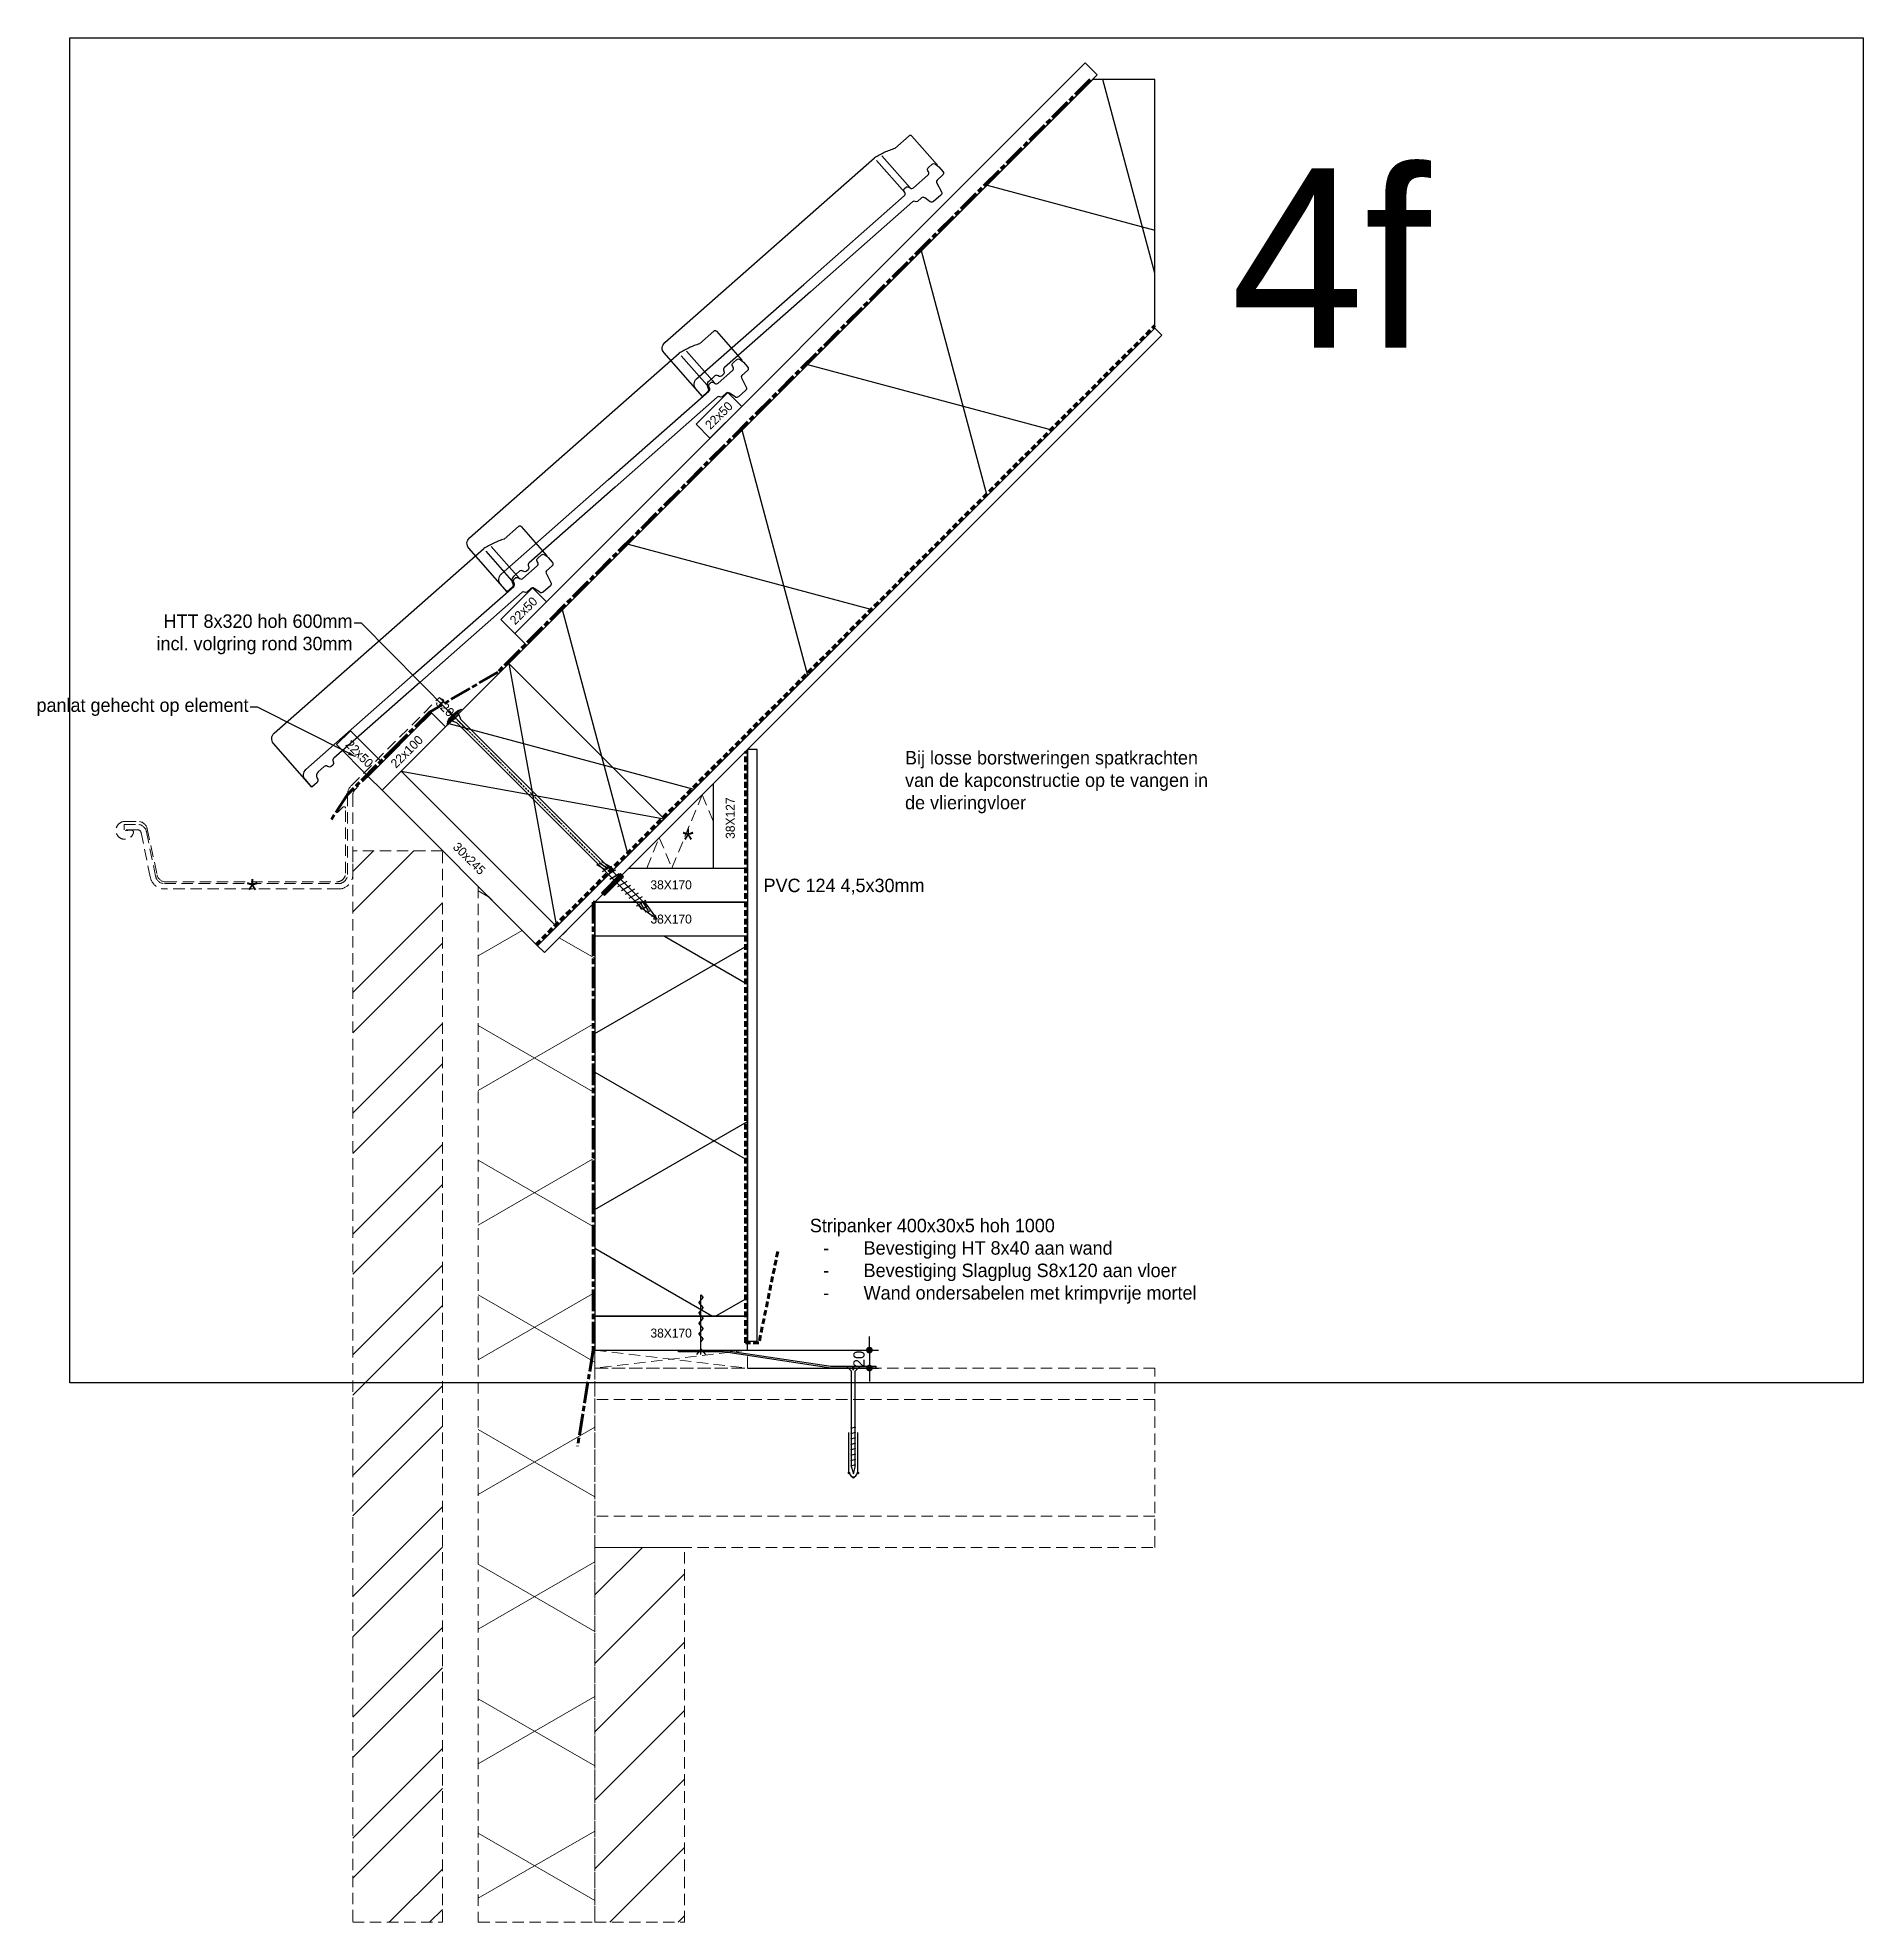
# Model space of a CAD drawing. Header units: millimetres. Extents: x -109306 to 269542, y -22401 to 197206.
# Drawn here: x 267506 to 269542, y -16575 to -14474 of the extents above; entities that cross this region are included whole.
import ezdxf
from ezdxf import colors
from ezdxf.entities.mleader import LeaderData, LeaderLine
from ezdxf.enums import TextEntityAlignment as Align
from ezdxf.math import Vec2, Vec3

# ---------------------------------------------------------------- set-up
doc = ezdxf.new("R2010")
doc.units = ezdxf.units.MM
for name, pattern in [('ACAD_ISO08W100', [36, 24, -3, 6, -3]), ('DASHDOT', [18.5, 12, -3, 0.5, -3]), ('DASHED', [19.049999999999997, 12.7, -6.35]), ('DASHED2', [9.524999999999999, 6.349999999999999, -3.174999999999999])]:
    doc.linetypes.add(name, pattern=pattern)
for name, color, linetype in [('EHP Bevestigingsmiddelen', 1, 'Continuous'), ('EHP Luchtdichting', 6, 'Continuous'), ('EHP Maatvoering', 1, 'Continuous'), ('EHP Tekst', 1, 'Continuous')]:
    doc.layers.add(name, color=color, linetype=linetype)
for name, color, linetype, lineweight in [('EHP Dampdichte folie', 3, 'DASHED2', 60), ('EHP Dampopen folie', 5, 'ACAD_ISO08W100', 60), ('EHP Derden', 8, 'DASHED', 13)]:
    doc.layers.add(name, color=color, linetype=linetype, lineweight=lineweight)
doc.layers.add('EHP Hulplijnen tekst niet printen', color=4, linetype='Continuous', plot=False)
doc.styles.get("Standard").update_dxf_attribs({"font": ''})
doc.styles.get('Standard').set_extended_font_data('Century Gothic')
doc.dimstyles.new('RFWOOD_FULL_DETAIL', dxfattribs={"dimscale": 5, "dimtxt": 2.5, "dimasz": 1.5, "dimexe": 2, "dimexo": 0, "dimgap": 1, "dimtad": 1, "dimdec": 0, "dimrnd": 0.001, "dimzin": 0, "dimdsep": 46, "dimtxsty": 'Standard', "dimblk1": 'DOT', "dimblk2": 'DOT', "dimsah": 1, "dimcen": 0.09, "dimdle": 2, "dimclrd": 6, "dimclre": 8, "dimclrt": 7, "dimazin": 0, "dimtfac": 1, "dimtdec": 0, "dimtix": 1, "dimtmove": 2, "dimatfit": 3, "dimfxl": 1, "dimtolj": 1, "dimtzin": 0, "dimarcsym": 0})

msp = doc.modelspace()

# ---------------------------------------------------------------- texts
for p in [(268224.7475784333, -15380.51578533351, 688), (267738.7077799398, -15436.73572366188, 688)]:
    msp.add_text('*', height=25).set_placement(p)
at = {"color": 1, "flags": 8}
msp.add_attdef('38X127', text='38x127', height=10, rotation=90.0000000000011, dxfattribs=at).set_placement((268278.3006652253, -15343.95913869608), align=Align.MIDDLE_CENTER)
msp.add_attdef('38X170', text='38x170', height=10, dxfattribs=at).set_placement((268212.3006674662, -15418.26111715584), align=Align.MIDDLE_CENTER)
at = {"layer": 'EHP Hulplijnen tekst niet printen'}
msp.add_text('4f', height=200, dxfattribs=at).set_placement((268836.3949682291, -14819.44437910845))
at = {"layer": 'EHP Tekst', "char_height": 15, "attachment_point": 1}
for s, width, gutter_width, heights, insert in [('Bij losse borstweringen spatkrachten van de kapconstructie op te vangen in de vlieringvloer', 350.6097296024673, 353.8253210827825, [225.9630127812773], (268473.1837568278, -15269.04556718598)), ('Stripanker 400x30x5 hoh 1000\\P\\pi-45,l60,t60;-^IBevestiging HT 8x40 aan wand\\P-^IBevestiging Slagplug S8x120 aan vloer\\P-^IWand ondersabelen met krimpvrije mortel', 493.7143316674046, 50, [0], (268366.9909129463, -15790.68572610809))]:
    msp.add_mtext_dynamic_manual_height_columns(s, width=width, gutter_width=gutter_width, heights=heights, dxfattribs=dict(at, insert=insert))

# ---------------------------------------------------------------- blocks, each defined once
blk = doc.blocks.new('*U819')
h = blk.add_hatch()
h.set_pattern_fill('ISOLATIE', color=256, scale=129.9999999999988, angle=90.00000000000001, style=0, pattern_type=2)
h.set_pattern_definition([(150, (2.364686224609592e-12, 8.751096975251757e-28), (-64.99999999999937, -112.583302491976), []), (210, (2.364686224609592e-12, 8.751096975251757e-28), (64.9999999999994, -112.583302491976), [])])
h.paths.add_polyline_path([(-129.9999999999978, 1154.85116351579), (-129.9999999999988, -5.388282412847426e-14), (0, 0), (3.369421282723742e-12, 1137.55768353711), (-56.35325240584186, 1081.204415921626)])
blk.add_lwpolyline([(-129.9999999999978, 1154.85116351579), (-129.9999999999988, -5.388282412847426e-14), (0, 0), (0, 0), (3.369421282723742e-12, 1137.55768353711), (-56.35325240584186, 1081.204415921626)], close=True)
blk = doc.blocks.new('*U721')
h = blk.add_hatch()
h.set_pattern_fill('ISOLATIE', color=256, scale=244.9999999999982, angle=45.00000008545901, style=0, pattern_type=2)
h.set_pattern_definition([(105.000000085459, (3.151238372976862e-12, -3.151238363576458e-12), (-236.6518273462404, -63.41066640309303), []), (165.000000085459, (3.151238372976862e-12, -3.151238363576458e-12), (-63.41066569714122, -236.6518275353995), [])])
h.paths.add_polyline_path([(598.240368739833, 944.7226938226337), (-173.2411616490992, 173.2411611323065), (0, 0), (667.3347542158083, 667.3347562065185), (667.3347554823106, 944.7257546737518)])
blk.add_lwpolyline([(598.240368739833, 944.7226938226337), (-173.2411616490992, 173.2411611323065), (0, 0), (0, 0), (667.3347542158083, 667.3347562065185), (667.3347554823106, 944.7257546737518)], close=True)
blk = doc.blocks.new('*U675')
at = {"layer": 'EHP Bevestigingsmiddelen', "color": 1, "linetype": 'DASHDOT', "ltscale": 0.2}
blk.add_line((239.385843, -3.636214033244908e-15), (-9.120789999999943, 5.584688692939765e-16), dxfattribs=at)
at = {"layer": 'EHP Bevestigingsmiddelen'}
for p, q in [((-1.499999999999999, 9.5), (-2.5, 9.5)), ((-2.5, -9.5), (-2.5, 9.5)), ((7.041486534478669e-16, 11.5), (-1.499999999999999, 11.5)), ((-1.500000000000001, -11.5), (-1.499999999999999, 11.5)), ((-1.500000000000001, -11.5), (-1.499999999999999, 11.5)), ((0.7862359999999174, 5.334553000000597), (-1.5, 5.334553000000597)), ((-7.041486534478669e-16, -11.5), (7.041486534478669e-16, 11.5)), ((5.766851000000315, 3.000001000000338), (0.7862359999999174, 5.334553000000597)), ((0.7862359999999168, -5.334553000000597), (0.7862359999999174, 5.334553000000597)), ((293.8792100000001, 3.000001000000331), (5.766851000000315, 3.000001000000338)), ((238.8152770000006, 1.471101000002815), (227.9880080000003, 4.376712999997832)), ((239.6985880000002, -1.663065000000646), (228.8713180000004, 1.242548000001986)), ((240.9935390000001, -6.000001000000342), (237.8877090000005, 5.591109000000866)), ((240.9935370000003, -5.999998999999665), (237.8877090000005, 5.591109000000866)), ((246.9935370000003, -5.999998999999666), (243.8877090000005, 5.591111000001543)), ((252.9935370000003, -5.999998999999666), (249.8877069999999, 5.591111000001542)), ((253.0150560000002, -6.08030799999688), (249.9092259999998, 5.510801999997052)), ((259.0150560000002, -6.08030799999688), (255.9092280000004, 5.510801999997052)), ((265.0150560000002, -6.080307999996881), (261.9092280000004, 5.510801999997051)), ((271.0150540000004, -6.080307999996881), (267.9092259999998, 5.510801999997051)), ((277.0150560000002, -6.080307999996882), (273.9092259999998, 5.51080000000365)), ((283.0150560000002, -6.080307999996882), (279.9092280000004, 5.51080199999705)), ((289.0150560000002, -6.080307999996883), (285.9092280000004, 5.51080199999705)), ((295.0150540000004, -6.080307999996883), (291.9092259999998, 5.510801999997049)), ((292.6035300000003, 2.919622000001247), (298.528182, 4.509565000000286)), ((293.3277360000002, 0.2168509999973979), (304.1550050000005, 3.12246299999969)), ((318.8792100000001, -0.08030799999688439), (293.8792100000001, 4.000001000000331)), ((293.8792100000001, 3.000001000000331), (298.8835730000001, 3.183227000001345)), ((294.0519410000006, -2.485919999999176), (304.8792100000001, 0.4196920000031165)), ((300.5626090000005, -3.083022999999237), (298.7890700000007, 3.535917000001056)), ((306.6791830000002, -2.080307999996883), (305.4978920000003, 2.32832900000357)), ((-1.500000000000001, -9.5), (-2.5, -9.5)), ((0.7862359999999168, -5.334553000000597), (-1.5, -5.334553000000597)), ((-7.041486534478669e-16, -11.5), (-1.500000000000001, -11.5)), ((0.7862359999999168, -5.334553000000597), (5.766859000000295, -2.999998999999662)), ((294.4791560000003, -2.999998999999669), (5.766859000000295, -2.999998999999662)), ((240.5818980000004, -4.797229999996492), (229.754629, -1.891618000001475)), ((300.5471219999999, -3.025223999997259), (294.1896880000004, -2.999998999999669)), ((294.4791560000003, -3.999998999999669), (318.8792100000001, -0.08030799999688439))]:
    blk.add_line(p, q, dxfattribs=at)
blk.add_arc((28.29265649457668, -1.596603505066713e-14), 32.22479936311466, 162.8542148079576, 197.1457851920423, dxfattribs=at)
blk = doc.blocks.new('*U744')
at = {"layer": 'EHP Bevestigingsmiddelen', "color": 1, "linetype": 'DASHDOT', "ltscale": 0.2}
blk.add_line((13.70786104431774, -13.70786104431782), (-6.449372458778408, 6.449372458778413), dxfattribs=at)
at = {"layer": 'EHP Bevestigingsmiddelen', "xscale": -1, "rotation": 134.9999999999999}
blk.add_blockref('*U675', (0, 0), dxfattribs=at)
at = {"layer": 'EHP Hulplijnen tekst niet printen', "insert": (-11.13097796459043, 11.13097796459047), "char_height": 10, "attachment_point": 5, "rotation": 314.9999999999999}
blk.add_mtext_dynamic_manual_height_columns('320', width=10.98533508774472, gutter_width=17.5, heights=[0], dxfattribs=at)
blk = doc.blocks.new('*U695')
at = {"linetype": 'DASHED'}
for p, q in [((624.4165200935822, 164.9999999999995), (0, 164.9999999999995)), ((624.4165200935822, 35), (0, 35))]:
    blk.add_line(p, q, dxfattribs=at)
blk.add_lwpolyline([(0, 0), (624.4165200935822, 0), (624.4165200935822, 199.9999999999995), (0, 199.9999999999995)], close=True)
blk = doc.blocks.new('*U826')
blk.add_lwpolyline([(0, 0), (973.7538614625615, 0), (973.7538614625597, 11.00000000000045), (-1.818989403545856e-12, 11.00000000000045)], close=True)
blk = doc.blocks.new('*U821')
h = blk.add_hatch()
h.set_pattern_fill('ANSI32', color=0, scale=10)
h.set_pattern_definition([(45, (1.27897692436818e-13, 694.8511677234926), (-67.35192090801866, 67.35192090801866), []), (45, (44.90130000000013, 694.8511677234926), (-67.35192090801866, 67.35192090801866), [])])
h.paths.add_polyline_path([(0, 1.13686837721616e-13), (100, 0), (100.0000000000001, 1194.851167723493), (1.27897692436818e-13, 1194.851167723493)])
at = {"color": 0}
blk.add_lwpolyline([(0, 0), (100, 0), (100.0000000000001, 1194.851167723493), (1.27897692436818e-13, 1194.851167723493)], close=True, dxfattribs=at)
blk = doc.blocks.new('*U825')
h = blk.add_hatch()
h.set_pattern_fill('ANSI31', color=0, scale=17)
h.set_pattern_definition([(45, (0, 0), (-38.1660885145439, 38.1660885145439), [])])
h.paths.add_polyline_path([(-3.552713678800501e-15, 0), (100, 0), (99.99999999999999, 418.0312633993107), (-1.4210854715202e-14, 418.0312633993107)])
at = {"color": 0}
blk.add_lwpolyline([(0, 0), (100, 0), (99.99999999999999, 418.0312633993107), (-1.4210854715202e-14, 418.0312633993107)], close=True, dxfattribs=at)
blk = doc.blocks.new('*U824')
at = {"layer": 'EHP Luchtdichting'}
h = blk.add_hatch(color=256, dxfattribs=at)
h.dxf.hatch_style = 1
h.paths.add_polyline_path([(-1.5909895643599, 1.590990950979564), (1.590990950979382, -1.590989564360082), (22.80419438657702, 19.62221387123513), (19.62221387123773, 22.80419438657478)])
blk.add_lwpolyline([(-1.5909895643599, 1.590990950979564), (1.590990950979382, -1.590989564360082), (22.80419438657702, 19.62221387123513), (19.62221387123773, 22.80419438657478)], close=True, dxfattribs=at)
at = {"layer": 'EHP Tekst', "insert": (179.1506886817061, 17.20249006513686), "char_height": 15, "attachment_point": 1}
blk.add_mtext('PVC 124 4,5x30mm', dxfattribs=at)
blk = doc.blocks.new('*U770')
blk.add_lwpolyline([(0, 0), (899.8326952505261, 0), (899.8326952505229, 18.99223870244015), (-3.140607359031883e-12, 18.99223870244015)], close=True)
blk = doc.blocks.new('_DOT')
at = {"color": 0, "linetype": 'ByBlock'}
blk.add_line((-0.5, 0), (-1, 0), dxfattribs=at)
at = {"color": 0, "linetype": 'ByBlock', "const_width": 0.5}
blk.add_lwpolyline([(-0.25, 0, 1), (0.25, 0, 1)], format="xyb", close=True, dxfattribs=at)
blk = doc.blocks.new('*D860')
at = {"layer": 'Defpoints', "color": 0, "transparency": 16777216}
for p in [(268297.300661796, -15937.10000423025), (268297.3006617916, -15957.10000423024), (268433.4411775216, -15957.10000423024)]:
    blk.add_point(p, dxfattribs=at)
at = {"layer": 'EHP Maatvoering', "color": 6, "lineweight": -2, "transparency": 16777216}
for p, q in [((268433.4411775216, -15929.60000423025), (268433.4411775216, -15922.10000423025)), ((268433.4411775216, -15937.10000423025), (268433.4411775216, -15957.10000423024)), ((268433.4411775216, -15964.60000423024), (268433.4411775216, -15972.10000423024))]:
    blk.add_line(p, q, dxfattribs=at)
at = {"layer": 'EHP Maatvoering', "color": 8, "lineweight": -2, "transparency": 16777216}
for p, q in [((268297.300661796, -15937.10000423025), (268443.4411775216, -15937.10000423025)), ((268297.3006617916, -15957.10000423024), (268443.4411775216, -15957.10000423024))]:
    blk.add_line(p, q, dxfattribs=at)
at = {"layer": 'EHP Maatvoering', "color": 6, "lineweight": -2, "transparency": 16777216, "xscale": 7.5, "yscale": 7.5, "zscale": 7.5}
for p, rotation in [((268433.4411775216, -15937.10000423025), 270), ((268433.4411775216, -15957.10000423024), 90)]:
    blk.add_blockref('_DOT', p, dxfattribs=dict(at, rotation=rotation))
at = {"layer": 'EHP Maatvoering', "color": 7, "transparency": 16777216, "insert": (268421.8767655569, -15947.1000042302), "char_height": 12.5, "attachment_point": 5, "rotation": 90}
blk.add_mtext('\\A1;20', dxfattribs=at)
blk = doc.blocks.new('BNOVH000B$2')
at = {"color": 1, "linetype": 'Continuous', "ltscale": 400}
blk.add_lwpolyline([(-4.607633, -72.63407099999999), (-0.507161, -7.984014999999999, -0.414214), (7.983656, -0.505826), (306.765381, -19.461395)], format="xyb", dxfattribs=at)
at = {"color": 1, "linetype": 'DASHED2', "ltscale": 400}
blk.add_lwpolyline([(306.765381, -19.461395), (318.913177, -20.232227, -0.063748), (342.582732, -28.872767), (363.816071, -30.219614, -0.414214), (365.685305, -32.342388), (362.930328, -75.772003)], format="xyb", dxfattribs=at)
for points in [[(315.653687, -71.612961), (318.674286, -24.001543)], [(323.528778, -72.112488), (326.549377, -24.501074)]]:
    blk.add_lwpolyline(points, dxfattribs=at)
at = {"color": 7, "linetype": 'Continuous', "ltscale": 400}
for points in [[(162.939163, -75.24762), (35.388271, -67.155594, 0.346419), (32.332868, -69.26175699999999), (32.208397, -69.663368, -0.34642), (29.152066, -71.76974), (26.880663, -71.62571700000001, -0.346418), (24.116321, -69.149877), (24.043949, -68.736298, 0.346419), (21.27807, -66.260763), (12.150923, -65.681381, 0.339449), (6.694334, -69.342673), (6.107766000000001, -71.08606, -0.339452), (3.074921, -73.12224300000001), (-4.607633, -72.63407099999999), (-3.911165, -61.656105, -0.414214), (4.57868, -54.17960799999999), (163.721054, -64.275009)], [(163.721054, -64.275009), (312.597626, -73.719734, 0.34642), (315.65294, -71.612962), (316.081909, -70.22963, -0.346418), (319.137209, -68.122364), (320.513977, -68.210251, -0.346419), (323.278875, -70.685866), (323.528778, -72.112488, 0.34642), (326.293636, -74.589384), (347.527344, -75.935265, 0.34642), (350.582755, -73.829089), (351.011627, -72.44516, -0.346409), (354.067276, -70.339005), (359.435699, -70.67935200000001, -0.346429), (362.200625, -73.155084), (362.653351, -75.73613), (362.783844, -78.09605400000001), (362.351929, -84.892128, -0.414214), (359.167991, -87.69696), (350.891724, -87.171593, 0.346418), (348.683398, -88.693428), (345.226959, -99.860466, -0.34642), (342.170061, -101.96707), (331.379486, -101.282631, -0.345772), (328.614772, -98.812945), (327.279694, -91.291748, 0.345782), (324.515422, -88.822875), (318.587646, -88.446442, -0.348737), (316.607744, -86.658449, 0.348633), (314.626961, -84.870368), (162.939163, -75.24762)]]:
    blk.add_lwpolyline(points, format="xyb", dxfattribs=at)
blk = doc.blocks.new('*U790')
blk.add_lwpolyline([(0, 0), (173.2411613907008, -173.2411613907077), (194.4543648262977, -152.0279579551117), (21.21320343559685, 21.21320343559601)], close=True)
at = {"color": 1, "flags": 8}
blk.add_attdef('30X245', text='', height=10, rotation=314.9999999999989, dxfattribs=at).set_placement((97.22718243585554, -76.01397895484914), align=Align.MIDDLE_CENTER)
blk = doc.blocks.new('*U796')
blk.add_lwpolyline([(-8.881784243793651e-16, 1.77635683472101e-15), (-35.35534138378367, 35.35533673487093), (-19.79899322044047, 50.91168694373575), (15.55634816334321, 15.55635020886482)], close=True)
at = {"color": 1, "flags": 8}
blk.add_attdef('22X50', text='', height=10, rotation=315.0000037669428, dxfattribs=at).set_placement((-9.716208758147026, 25.27255568930872), align=Align.MIDDLE_CENTER)
blk = doc.blocks.new('*U795')
blk.add_lwpolyline([(4.679240163218177e-24, -4.679240163218432e-24), (35.35533905932834, 35.35533905932641), (19.79898987322471, 50.91168824543088), (-15.55634918610362, 15.55634918610447)], close=True)
at = {"color": 1, "flags": 8}
blk.add_attdef('22X50', text='', height=10, rotation=44.99999999999844, dxfattribs=at).set_placement((9.89949534819311, 25.45584457970956), align=Align.MIDDLE_CENTER)
blk = doc.blocks.new('*U797')
blk.add_lwpolyline([(4.679240163218177e-24, -4.679240163218432e-24), (70.71067811865667, 70.71067811865282), (55.15432893255305, 86.26702730475729), (-15.55634918610362, 15.55634918610447)], close=True)
at = {"color": 1, "flags": 8}
blk.add_attdef('22X100', text='', height=10, rotation=44.99999999999844, dxfattribs=at).set_placement((27.57716487785727, 43.13351410937277), align=Align.MIDDLE_CENTER)
blk = doc.blocks.new('*U818')
blk.add_lwpolyline([(0, -6.182093624589147e-30), (170.0000000000001, -1.4210854715202e-14), (170.0000000000001, 38), (7.105427357601002e-15, 38.00000000000001)], close=True)
at = {"color": 1, "flags": 8}
blk.add_attdef('38X170', text='', height=10, dxfattribs=at).set_placement((85.0000056701973, 18.99999657066431), align=Align.MIDDLE_CENTER)
blk = doc.blocks.new('*U820')
blk.add_lwpolyline([(0, 6.182093624589147e-30), (170.0000000000001, 1.4210854715202e-14), (170.0000000000001, -38), (7.105427357601002e-15, -38.00000000000001)], close=True)
at = {"color": 1, "flags": 8}
blk.add_attdef('38X170', text='', height=10, dxfattribs=at).set_placement((85.0000056701973, -18.86357092264248), align=Align.MIDDLE_CENTER)
blk = doc.blocks.new('*U822')
h = blk.add_hatch()
h.set_pattern_fill('ISOLATIE', color=256, scale=169.9999999999983, angle=89.99999999999993, style=0, pattern_type=2)
h.set_pattern_definition([(149.9999999999999, (3.092281986027924e-12, -4.203823664720613e-27), (-84.99999999999936, -147.224318643353), []), (209.9999999999999, (3.092281986027924e-12, -4.203823664720613e-27), (84.99999999999889, -147.2243186433532), [])])
h.paths.add_polyline_path([(-169.9999999999991, 423.5264256777079), (-169.9999999999982, 2.267936405568967e-13), (0, 0), (1.964231572160601e-12, 423.5264256777048), (-85.09493824857512, 423.5264256777048)])
blk.add_lwpolyline([(-169.9999999999991, 423.5264256777079), (-169.9999999999982, 2.267936405568967e-13), (0, 0), (0, 0), (1.964231572160601e-12, 423.5264256777048), (-85.09493824857512, 423.5264256777048)], close=True)
blk = doc.blocks.new('*U823')
blk.add_lwpolyline([(0, 0), (466.3556079684217, 466.3556079684319), (458.577433375368, 474.1337825614828), (-7.778174593053715, 7.778174593050974)], close=True)
blk = doc.blocks.new('S8 met slagplug')
at = {"color": 1}
for p, q in [((-7.5, 0), (-0.5, 0)), ((-7.5, 0), (-2, -5.5)), ((-0.5, -3.481021999999939), (-0.5, 0)), ((0.5, 0), (7.499998999992386, 0)), ((0.5, -3.481021999999939), (0.5, 0)), ((2, -5.5), (7.499998999992386, 0)), ((-2, -112.5358990000022), (-2, -5.5)), ((-0.5, -3.481021999999939), (0.5, -3.481021999999939)), ((2, -112.5358990000022), (2, -5.5)), ((-5, -119), (-5, -73.74051100000361)), ((-3, -69.06792300000234), (2.795555000018794, -67.51500800000213)), ((-3, -75.06792300000234), (2.795555000018794, -73.51500800000213)), ((-3, -75.06792300000234), (2.795555000018794, -73.51500800000213)), ((-3, -81.06792300000234), (2.795555000018794, -79.51500900000246)), ((-3, -81.06792300000234), (2.795555000018794, -79.51500900000246)), ((5, -119), (5, -73.74051100000361)), ((-3, -87.06792300000234), (2.795555000018794, -85.51500800000213)), ((-3, -87.06792300000234), (2.795555000018794, -85.51500800000213)), ((-3, -93.06792300000234), (2.795555000018794, -91.51500900000246)), ((-3, -93.06792300000234), (2.795555000018794, -91.51500900000246)), ((-3, -99.06792300000234), (2.79555400001118, -97.51500800000213)), ((-3, -99.06792300000234), (2.79555400001118, -97.51500800000213)), ((-3, -105.0679230000023), (2.795555000018794, -103.5150090000025)), ((-3, -105.0679230000023), (2.795555000018794, -103.5150090000025)), ((-5, -119), (-2.898582550231367, -122.1894003952475)), ((-3, -111.0679230000023), (2.795555000018794, -109.5150080000021)), ((-3, -111.0679230000023), (2.795555000018794, -109.5150080000021)), ((-2.898582550231367, -122.1894003952475), (0, -124)), ((-2, -112.5358990000022), (0, -120)), ((-2, -112.5358990000022), (0, -120)), ((0, -120), (2, -112.5358990000022)), ((0, -120), (2, -112.5358990000022)), ((0, -124), (2.898582550289575, -122.1894003952475)), ((2.898582550289575, -122.1894003952475), (5, -119))]:
    blk.add_line(p, q, dxfattribs=at)
for centre, radius in [((-5, -119), 0.8), ((-5, -119), 0.7100000000000001), ((-5, -119), 0.6200000000000001), ((-5, -119), 0.5300000000000001), ((-5, -119), 0.4400000000000002), ((-5, -119), 0.3500000000000002), ((-5, -119), 0.2600000000000002), ((-5, -119), 0.1700000000000002), ((0, -124), 0.8), ((0, -124), 0.7100000000000001), ((0, -124), 0.6200000000000001), ((0, -124), 0.5300000000000001), ((0, -124), 0.4400000000000002), ((0, -124), 0.3500000000000002), ((0, -124), 0.2600000000000002), ((0, -124), 0.1700000000000002), ((5, -119), 0.8), ((5, -119), 0.7100000000000001), ((5, -119), 0.6200000000000001), ((5, -119), 0.5300000000000001), ((5, -119), 0.4400000000000002), ((5, -119), 0.3500000000000002), ((5, -119), 0.2600000000000002), ((5, -119), 0.1700000000000002)]:
    blk.add_circle(centre, radius, dxfattribs=at)
blk = doc.blocks.new('A$C751B6E3E')
at = {"layer": 'EHP Bevestigingsmiddelen', "color": 1}
blk.add_blockref('S8 met slagplug', (-0.002515841857984924, 1.70530256582424e-13), dxfattribs=at)
blk = doc.blocks.new('*U761')
for p, q in [((0, -3.006056495016537), (-4.982855976176549, 2.810733797318337)), ((0, 3), (-1.209565901764929e-15, -63.50225879396771)), ((0, -3.006056495016537), (4.982855976176552, 2.810733797318335)), ((-2.491427988088275, -19.87633160145616), (2.491427988088276, -14.0595413091213)), ((-2.491427988088275, -19.87633160145616), (2.491427988088274, -25.69312189379104)), ((4.436653332984367e-16, -11.15114616295386), (2.491427988088276, -14.0595413091213)), ((-2.49142798808826, -31.50991218612592), (2.491427988088274, -25.69312189379104)), ((-2.49142798808826, -31.50991218612592), (2.491427988088274, -37.32670247846079)), ((-2.491427988088267, -43.14349277079566), (2.491427988088274, -37.32670247846079)), ((-2.491427988088267, -43.14349277079566), (2.491427988088275, -48.96028306313053)), ((-2.491427988088275, -54.7770733554654), (2.491427988088275, -48.96028306313053)), ((-2.491427988088275, -54.7770733554654), (2.491427988088275, -60.59386364780028)), ((-1.209565901764929e-15, -63.50225879396771), (2.491427988088275, -60.59386364780028))]:
    blk.add_line(p, q)
blk = doc.blocks.new('*U856')
blk.add_lwpolyline([(-9.094947017729282e-13, 19.99999999999818), (49.99999999999909, 19.99999999999818), (169.9999999999991, 1.999999999998181), (219.9999999999991, 1.999999999998181), (219.9999999999991, -1.818989403545856e-12), (169.9999999999991, -1.818989403545856e-12), (49.99999999999909, 17.99999999999818), (-9.094947017729282e-13, 17.99999999999818), (-9.094947017729282e-13, 19.99999999999818)])
blk.add_blockref('A$C751B6E3E', (194.9999999999991, 1.999999999998181))
at = {"layer": 'EHP Bevestigingsmiddelen', "xscale": -1, "rotation": 180}
blk.add_blockref('*U761', (24.99999999999909, 17.99999999999818), dxfattribs=at)

# ---------------------------------------------------------------- dimensions: what is measured, and where the dimension line sits
at = {"layer": 'EHP Maatvoering'}
dim = msp.add_linear_dim(base=(268433.4411775216, -15957.10000423024), p1=(268297.300661796, -15937.10000423025), p2=(268297.3006617916, -15957.10000423024), angle=90, dimstyle='RFWOOD_FULL_DETAIL', dxfattribs=at)
dim.commit()
dim.dimension.update_dxf_attribs({"geometry": '*D860', "text_midpoint": (268421.8767655569, -15947.1000042302)})

# ---------------------------------------------------------------- linework, layer by layer
for p, q in [((268078.2244512496, -15471.09344106789), (268751.7141136142, -14797.59764830813)), ((267889.9249945721, -15312.90444655954), (267904.0640714744, -15298.75925287583))]:
    msp.add_line(p, q)
msp.add_lwpolyline([(267911.1412620331, -15291.69430634795), (268084.3824234238, -15464.93546773865), (268204.5905762255, -15344.72731493694), (268031.3494148348, -15171.48615354623), (267911.1412620331, -15291.69430634795), (268204.5905762255, -15344.72731493694), (268031.3494148348, -15171.48615354623), (268084.3824234238, -15464.93546773865)])
for points in [[(268297.300661796, -15399.57357855254), (268297.300661796, -15267.57357855255), (268259.300661796, -15305.57357855255), (268259.300661796, -15399.57357855255)], [(268165.300661796, -15399.57357855254), (268297.300661796, -15399.57357855254), (268297.300661796, -15437.57357855254), (268127.300661796, -15437.57357855254)], [(268127.300661796, -15937.10000423024), (268297.300661796, -15937.10000423024), (268297.300661796, -15437.57357855253), (268127.300661796, -15437.57357855254)]]:
    msp.add_lwpolyline(points, close=True)
at = {"layer": 'EHP Dampdichte folie'}
for points in [[(268061.7550066026, -15484.7344585901), (268061.7550066026, -15484.7344585901), (268751.714113627, -14794.77535156567)], [(268331.2796607908, -15827.10000423025), (268331.2796607908, -15827.10000423025), (268310.3006472373, -15929.10000423025), (268295.3006472373, -15929.10000423025), (268295.3006472373, -15269.57359311116)]]:
    msp.add_lwpolyline(points, dxfattribs=at)
at = {"layer": 'EHP Dampopen folie'}
for points in [[(268679.7974433403, -14520.20971069412), (268679.7974433403, -14520.20971069412), (268018.9300414795, -15181.07711255483), (267943.6681801465, -15225.22627551566), (267909.6501619242, -15259.29150970135), (267909.3928369953, -15259.54883463027), (267851.3116136111, -15317.57670202354), (267832.0166183601, -15347.40912922742)], [(268127.3006465863, -15437.57359376219), (268125.3006465863, -15437.57359376219), (268125.3006465863, -15937.10000423024), (268107.9839414743, -16044.24393886057)]]:
    msp.add_lwpolyline(points, dxfattribs=at)
at = {"layer": 'EHP Derden'}
msp.add_lwpolyline([(267860.2295801067, -15311.49330268024, 0.1989123673796578), (267857.3006479185, -15318.56437049211), (267857.3006479185, -15406.93695349414, -0.4142135623730948), (267841.3006479185, -15422.93695349414), (267647.3006479185, -15422.93695349414, -0.3685737578091661), (267631.5006931439, -15409.45914086222), (267621.2506365338, -15360.3064061609, 0.3685737224964385), (267617.3006479185, -15356.93695349414), (267602.3006479185, -15356.93695349414), (267602.3006479185, -15350.93695349414), (267617.3006479185, -15350.93695349414, -0.368573722496438), (267627.1756194567, -15359.36058516106), (267637.4256761504, -15408.5133203858, 0.3685737639453562), (267647.3006479185, -15416.93695349414), (267841.3006479185, -15416.93695349414, 0.414213562373095), (267851.3006479185, -15406.93695349414), (267851.3006479185, -15318.15015692973, -0.198912367379658), (267855.6940462007, -15307.54355521193), (267953.8311311906, -15209.40647022209), (267958.0737718777, -15213.6491109092)], format="xyb", close=True, dxfattribs=at)
for points in [[(268185.127591023, -15399.57357855254), (268199.1473471295, -15365.72689321903), (268213.167103236, -15399.57357855254), (268247.0137885695, -15317.86045177899), (268259.300661796, -15347.52358776146)], [(268127.300661796, -15937.10000423024), (268127.3006465863, -15957.10000423024), (268297.3006617916, -15957.10000423024), (268297.3006617916, -15937.10000422929), (268127.3006465863, -15957.10000423024), (268127.300661796, -15937.10000423024), (268297.3006617916, -15957.10000423024)]]:
    msp.add_lwpolyline(points, dxfattribs=at)
msp.add_lwpolyline([(267603.4225584051, -15357.985898849), (267609.7508999141, -15357.34086636152, -0.5681999222349339), (267612.6822544971, -15360.27109842362, -1.990648435324445), (267602.9506498259, -15347.63695349413), (267617.9506447699, -15347.63695349413, -0.3570828962610899), (267627.9985367387, -15355.86150780062), (267639.0151286178, -15407.22076067897, 0.3539218223475863), (267648.5506469, -15414.93695349414), (267839.5506479185, -15414.93695349414, 0.4142135623730954), (267849.3006479185, -15405.18695349414), (267849.3006479185, -15332.88695698987, 0.6634240004104006), (267846.3294694567, -15331.63346893647), (267840.1249253879, -15337.66619457103)], format="xyb", dxfattribs=at)
at = {"layer": 'EHP Hulplijnen tekst niet printen'}
msp.add_lwpolyline([(267541.8403540815, -14473.68572610809), (269541.840052741, -14473.68572610809), (269541.840052741, -15973.68571925943), (267541.8403540815, -15973.68571925943)], close=True, dxfattribs=at)

# ---------------------------------------------------------------- block references
for name, p in [('*U721', (268084.3793593983, -15464.93240451464)), ('*U744', (267971.2453384339, -15231.59022994709)), ('*U824', (268136.2461724827, -15428.62806786585)), ('*U822', (268297.300661796, -15899.10000423024)), ('*U856', (268220.5597614654, -15957.10000423024))]:
    msp.add_blockref(name, p)
for name, p, rotation in [('*U770', (268051.2807010761, -15151.53776392318), 44.99999999999848), ('BNOVH000B$2', (268199.1400475517, -14819.02248614213), 44.99999999999994), ('BNOVH000B$2', (267981.3511589463, -15036.81137474758), 44.99999999999994), ('*U826', (268070.9473941805, -15493.92684616802), 44.99999999999848), ('BNOVH000B$2', (267763.5622703408, -15254.60026335304), 44.99999999999994), ('*U823', (268308.300661796, -15927.10000423024), 44.99999999999848)]:
    msp.add_blockref(name, p, dxfattribs=dict(rotation=rotation))
ref = msp.add_blockref('*U795', (268255.6400489052, -14920.31933454132))
ref.add_attrib('22X50', '22x50', dxfattribs={"color": 1, "height": 10, "rotation": 44.99999999999943}).set_placement((268265.5395442534, -14894.8634899616), align=Align.MIDDLE_CENTER)
ref = msp.add_blockref('*U795', (268037.8511602997, -15138.10822314677))
ref.add_attrib('22X50', '22x50', dxfattribs={"color": 1, "height": 10, "rotation": 45}).set_placement((268047.7506556479, -15112.65237856707), align=Align.MIDDLE_CENTER)
ref = msp.add_blockref('*U797', (267889.9280587743, -15312.90751076177))
ref.add_attrib('22X100', '22x100', dxfattribs={"color": 1, "height": 10, "rotation": 45}).set_placement((267917.5052236521, -15269.77399665239), align=Align.MIDDLE_CENTER)
ref = msp.add_blockref('*U796', (267874.3717156177, -15297.35116716918))
ref.add_attrib('22X50', '22x50', dxfattribs={"color": 1, "height": 10, "rotation": 315.0000037669457}).set_placement((267864.6555068596, -15272.07861147987), align=Align.MIDDLE_CENTER)
ref = msp.add_blockref('*U790', (267889.9280587743, -15312.90751076177))
ref.add_attrib('30X245', '30x245', dxfattribs={"color": 1, "height": 10, "rotation": 314.9999999999954}).set_placement((267987.1552412101, -15388.92148971662), align=Align.MIDDLE_CENTER)
ref = msp.add_blockref('*U820', (268127.300661796, -15437.57357855253))
ref.add_attrib('38X170', '38X170', dxfattribs={"color": 1, "height": 10}).set_placement((268212.3006674662, -15456.43714947518), align=Align.MIDDLE_CENTER)
ref = msp.add_blockref('*U818', (268127.300661796, -15937.10000423024))
ref.add_attrib('38X170', '38X170', dxfattribs={"color": 1, "height": 10}).set_placement((268212.3006674662, -15918.10000765958), align=Align.MIDDLE_CENTER)
at = {"layer": 'EHP Derden'}
for name, p in [('*U821', (267857.3006479185, -16575.13126762955)), ('*U819', (268127.3006465863, -16575.13126208964)), ('*U695', (268127.300661796, -16157.10000423024)), ('*U825', (268127.3006465863, -16575.13126762955))]:
    msp.add_blockref(name, p, dxfattribs=at)

msp.set_redraw_order([(e.dxf.handle, doc.entitydb.next_handle()) for e in msp.query("TEXT MTEXT ATTDEF DIMENSION ARC_DIMENSION")])  # texts and dimensions are drawn at this point

# ---------------------------------------------------------------- leaders
at = {"layer": 'EHP Tekst'}
ml = msp.add_multileader_mtext('Standard', dxfattribs=at)
ml.set_content('HTT 8x320 hoh 600mm\\Pincl. volgring rond 30mm', color=256)
ml.set_leader_properties()
ml.build(insert=Vec2(0, 0))
ml.multileader.update_dxf_attribs({"arrow_head_size": 10})
ctx = ml.context
ctx.base_point, ctx.char_height, ctx.arrow_head_size, ctx.plane_origin = Vec3(267609.5080623633, -15126.43949167679), 15, 10, Vec3(267971.2453384339, -15231.59022994709)
ctx.text_align_type = 2
notes = []
notes.append((ctx, [(0, (1, 1, 0), (267866.963534831, -15126.43949167679), (-1, 0), 8, [(0, [(267971.2453384339, -15231.59022994709)], 0, [])])]))
ctx.mtext.insert, ctx.mtext.alignment, ctx.mtext.flow_direction = Vec3(267856.963534831, -15116.73451214063), 3, 5
ml = msp.add_multileader_mtext('Standard', dxfattribs=at)
ml.set_content('panlat gehecht op element', color=256)
ml.set_leader_properties()
ml.build(insert=Vec2(0, 0))
ml.multileader.update_dxf_attribs({"arrow_head_size": 10})
ctx = ml.context
ctx.base_point, ctx.char_height, ctx.arrow_head_size, ctx.plane_origin = Vec3(267457.5926461077, -15220.160121365), 15, 10, Vec3(267861.6725958791, -15276.14701125676)
ctx.text_align_type = 2
notes.append((ctx, [(0, (1, 1, 0), (267751.0236454279, -15220.160121365), (-1, 0), 8, [(0, [(267861.6725958791, -15276.14701125676)], 0, [])])]))
ctx.mtext.insert, ctx.mtext.alignment, ctx.mtext.flow_direction = Vec3(267741.0236454279, -15210.45514182885), 3, 5
for ctx, leaders in notes:
    for number, flags, end, landing, length, lines in leaders:
        leader = LeaderData()
        leader.index, (leader.has_last_leader_line, leader.has_dogleg_vector, leader.attachment_direction) = number, flags
        leader.last_leader_point, leader.dogleg_vector, leader.dogleg_length = Vec3(end), Vec3(landing), length
        for number, points, colour, breaks in lines:
            line = LeaderLine()
            line.index, line.vertices, line.color, line.breaks = number, Vec3.list(points), colors.encode_raw_color(colour), breaks
            leader.lines.append(line)
        ctx.leaders.append(leader)

doc.saveas('drawing.dxf')
